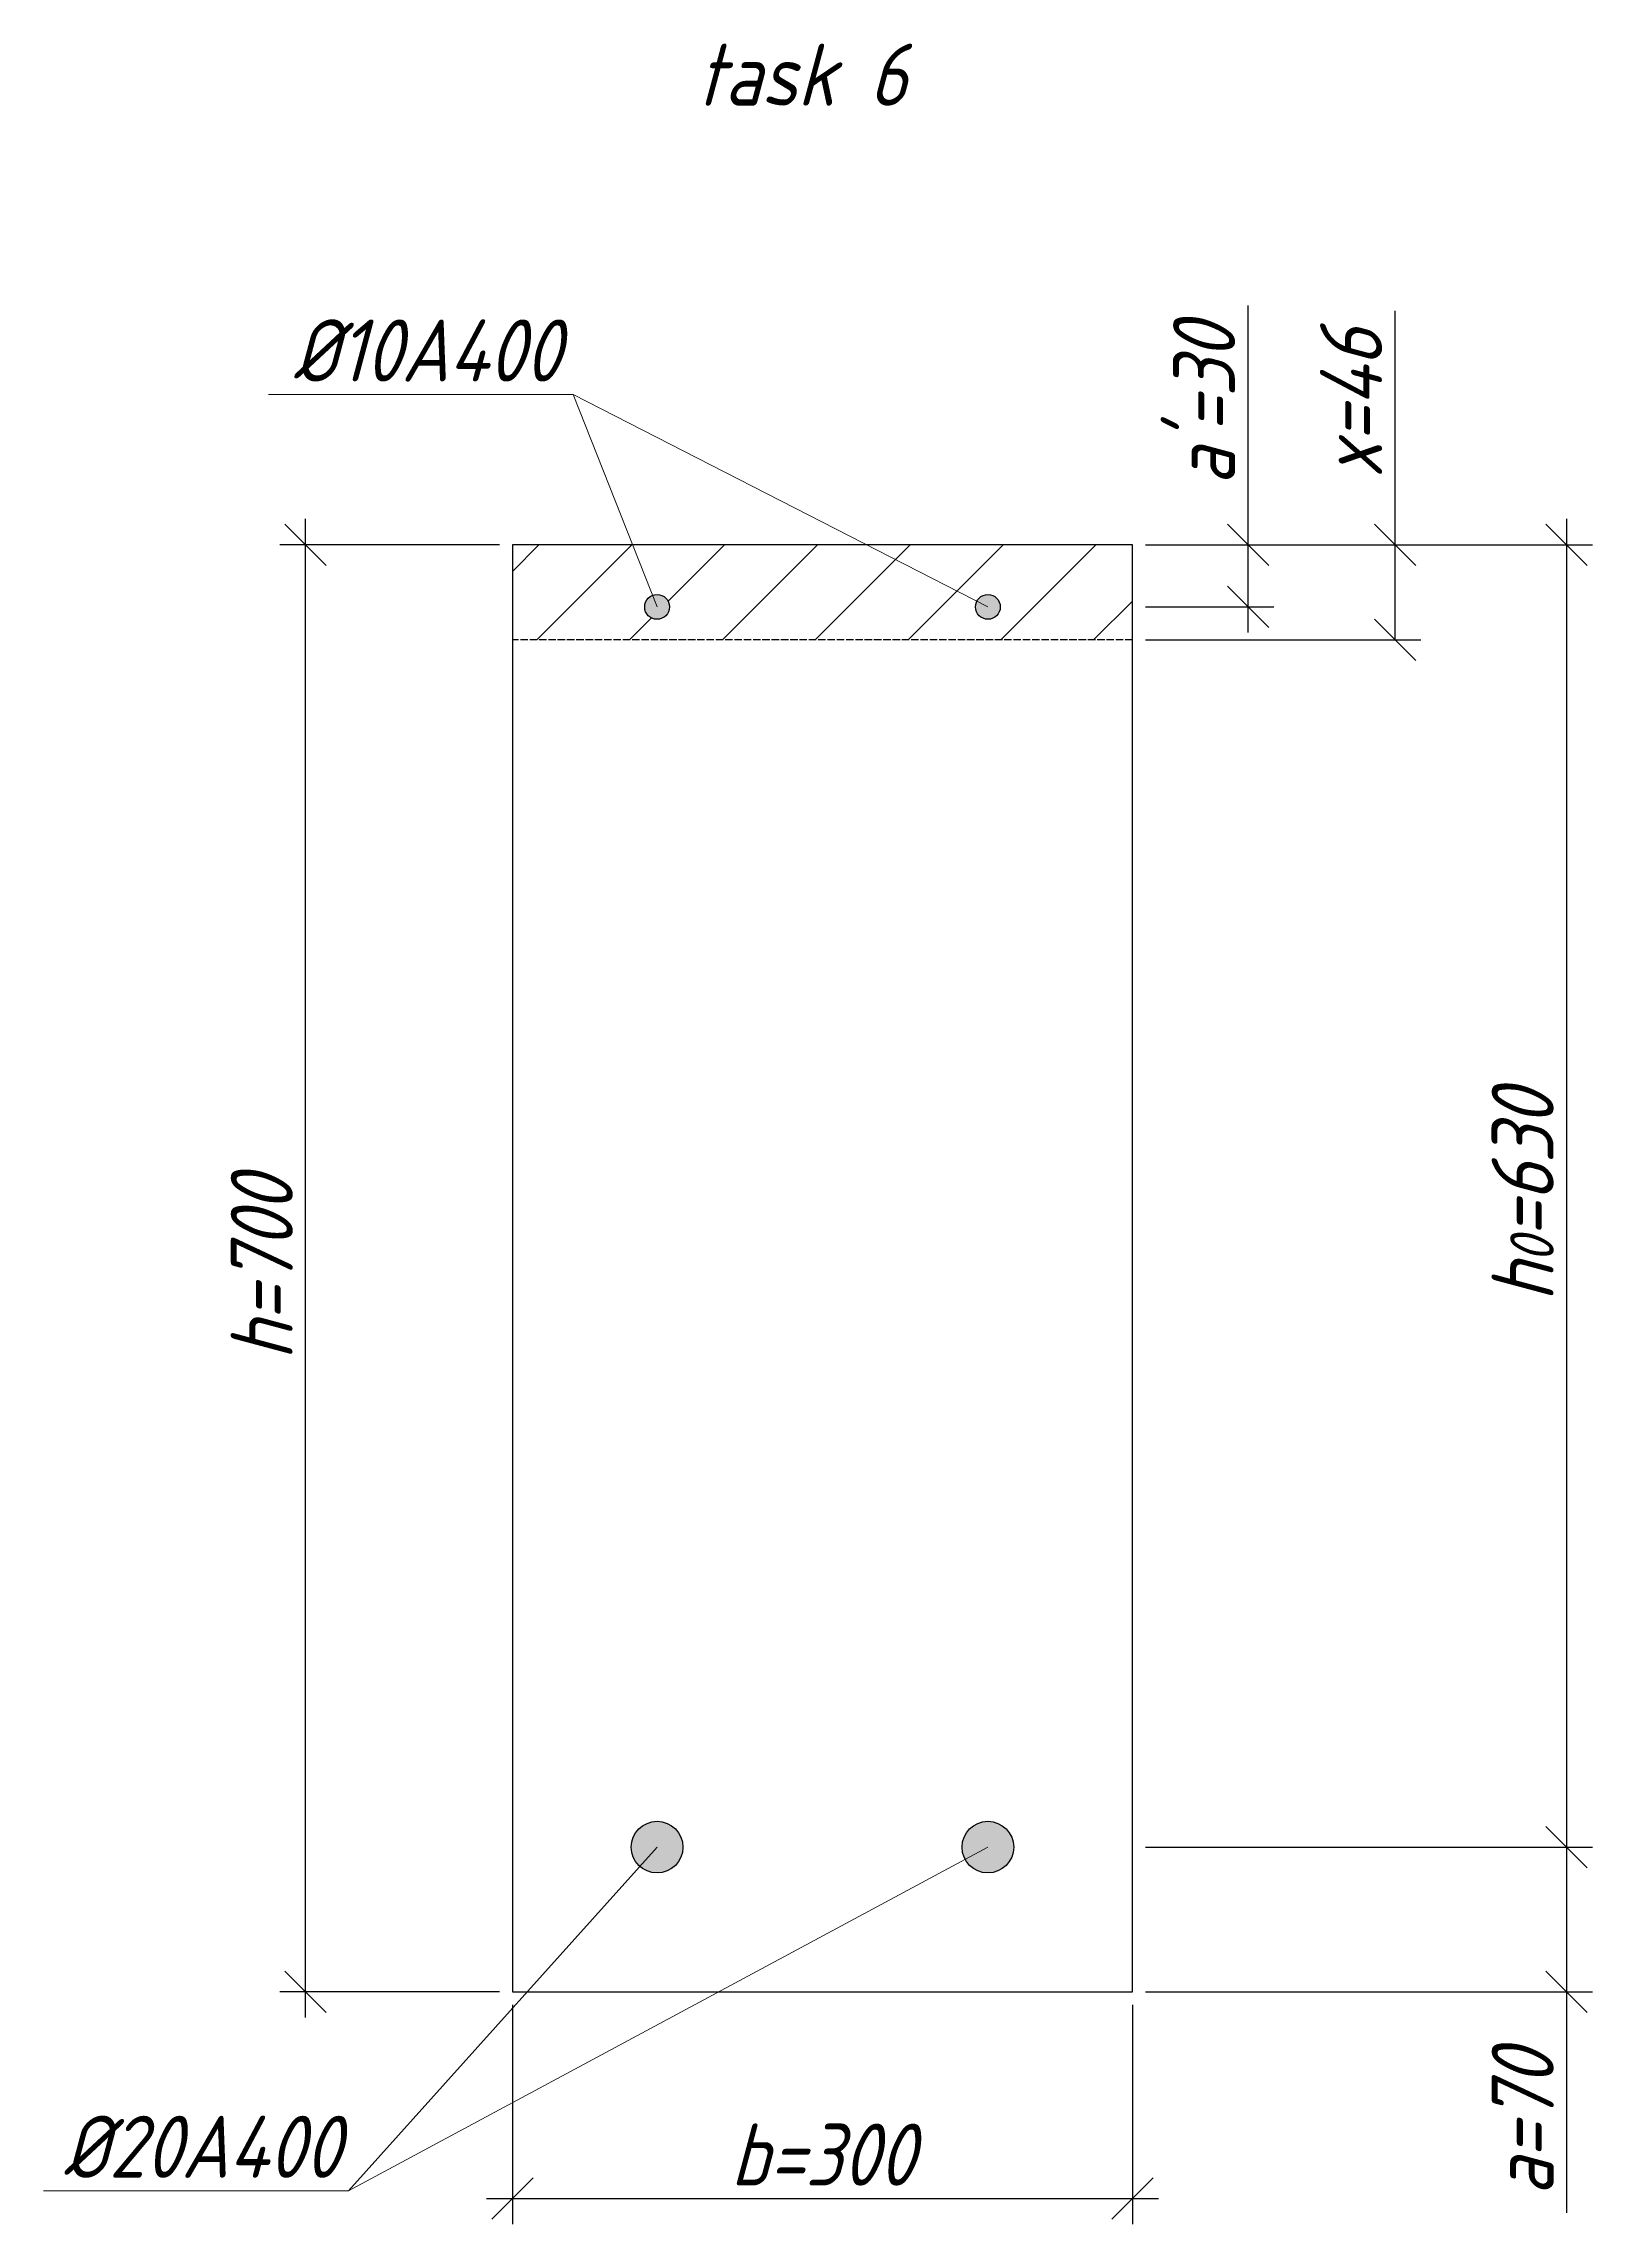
# Model space of a CAD drawing. Header units: millimetres. Extents: x -180 to 58926, y -10791 to 13515.
# Drawn here: x 1247 to 1996, y -10791 to -9736 of the extents above; entities that cross this region are included whole.
import ezdxf

# ---------------------------------------------------------------- set-up
doc = ezdxf.new("R2010")
doc.units = ezdxf.units.MM
doc.linetypes.add('ACAD_ISO02W100', pattern=[15, 12, -3])
for name, color, linetype, lineweight in [('basic', 95, 'Continuous', 30), ('hatch', 117, 'ACAD_ISO02W100', 25), ('hatching', 225, 'Continuous', 20), ('size', 45, 'Continuous', 20), ('text', 13, 'Continuous', 20), ('thin', 153, 'Continuous', 18)]:
    doc.layers.add(name, color=color, linetype=linetype, lineweight=lineweight)
doc.styles.add('Structures', font='isocpeur.ttf', dxfattribs={"width": 0.85, "oblique": 15})
doc.dimstyles.new('Structures', dxfattribs={"dimtxt": 3, "dimasz": 2, "dimexe": 1.25, "dimexo": 0.625, "dimtad": 1, "dimtxsty": 'Structures', "dimblk": 'OBLIQUE', "dimcen": 2.5, "dimdle": 1.25, "dimadec": 0, "dimazin": 0, "dimtfac": 1, "dimtmove": 0, "dimatfit": 3, "dimfxl": 1, "dimarcsym": 0})

msp = doc.modelspace()

# ---------------------------------------------------------------- texts
at = {"layer": 'text', "char_height": 30, "width": 137.52879, "attachment_point": 5, "style": 'Structures'}
for s, insert in [('task 6', (1613.909, -9751.167)), ('%%C10A400', (1432.367, -9884.64)), ('%%C20A400', (1323.578, -10753.637))]:
    msp.add_mtext(s, dxfattribs=dict(at, insert=insert))

# ---------------------------------------------------------------- blocks, each defined once
blk = doc.blocks.new('_Oblique')
at = {"color": 0, "linetype": 'ByBlock', "lineweight": -2}
blk.add_line((-0.5, -0.5), (0.5, 0.5), dxfattribs=at)
blk = doc.blocks.new('*D311')
at = {"layer": 'Defpoints', "color": 0, "transparency": 16777216}
for p in [(1473.8, -10678.6), (1773.8, -10678.6), (1773.8, -10778.6)]:
    blk.add_point(p, dxfattribs=at)
at = {"layer": 'size', "color": 0, "lineweight": -2, "transparency": 16777216}
for p, q in [((1473.8, -10684.9), (1473.8, -10791.1)), ((1773.8, -10684.9), (1773.8, -10791.1)), ((1461.3, -10778.6), (1786.3, -10778.6))]:
    blk.add_line(p, q, dxfattribs=at)
at = {"layer": 'size', "color": 0, "lineweight": -2, "transparency": 16777216, "xscale": 20, "yscale": 20, "zscale": 20, "rotation": 180}
blk.add_blockref('_Oblique', (1473.8, -10778.6), dxfattribs=at)
at = {"layer": 'size', "color": 0, "lineweight": -2, "transparency": 16777216, "xscale": 20, "yscale": 20, "zscale": 20}
blk.add_blockref('_Oblique', (1773.8, -10778.6), dxfattribs=at)
at = {"layer": 'size', "color": 0, "transparency": 16777216, "insert": (1623.8, -10757.4), "char_height": 30, "attachment_point": 5, "style": 'Structures'}
blk.add_mtext('b=300', dxfattribs=at)
blk = doc.blocks.new('*D312')
at = {"layer": 'Defpoints', "color": 0, "transparency": 16777216}
for p in [(1373.8, -9978.6), (1473.8, -9978.6), (1473.8, -10678.6)]:
    blk.add_point(p, dxfattribs=at)
at = {"layer": 'size', "color": 0, "lineweight": -2, "transparency": 16777216}
for p, q in [((1373.8, -10691.1), (1373.8, -9966.1)), ((1467.6, -9978.6), (1361.3, -9978.6)), ((1467.6, -10678.6), (1361.3, -10678.6))]:
    blk.add_line(p, q, dxfattribs=at)
at = {"layer": 'size', "color": 0, "lineweight": -2, "transparency": 16777216, "xscale": 20, "yscale": 20, "zscale": 20}
for p, rotation in [((1373.8, -9978.6), 90), ((1373.8, -10678.6), 270)]:
    blk.add_blockref('_Oblique', p, dxfattribs=dict(at, rotation=rotation))
at = {"layer": 'size', "color": 0, "transparency": 16777216, "insert": (1352.6, -10328.6), "char_height": 30, "attachment_point": 5, "rotation": 90, "style": 'Structures'}
blk.add_mtext('h=700', dxfattribs=at)
blk = doc.blocks.new('*D313')
at = {"layer": 'Defpoints', "color": 0, "transparency": 16777216}
for p in [(1773.8, -9978.6), (1773.8, -10608.6), (1983.7, -10608.6)]:
    blk.add_point(p, dxfattribs=at)
at = {"layer": 'size', "color": 0, "lineweight": -2, "transparency": 16777216}
for p, q in [((1983.7, -9966.1), (1983.7, -10621.1)), ((1780.1, -9978.6), (1996.2, -9978.6)), ((1780.1, -10608.6), (1996.2, -10608.6))]:
    blk.add_line(p, q, dxfattribs=at)
at = {"layer": 'size', "color": 0, "lineweight": -2, "transparency": 16777216, "xscale": 20, "yscale": 20, "zscale": 20}
for p, rotation in [((1983.7, -9978.6), 90), ((1983.7, -10608.6), 270)]:
    blk.add_blockref('_Oblique', p, dxfattribs=dict(at, rotation=rotation))
at = {"layer": 'size', "color": 0, "transparency": 16777216, "insert": (1962.5, -10293.6), "char_height": 30, "attachment_point": 5, "rotation": 90, "style": 'Structures'}
blk.add_mtext('h{\\H0.7x;\\S^ 0;}=630', dxfattribs=at)
blk = doc.blocks.new('*D314')
at = {"layer": 'Defpoints', "color": 0, "transparency": 16777216}
for p in [(1773.8, -10608.6), (1773.8, -10678.6), (1983.7, -10678.6)]:
    blk.add_point(p, dxfattribs=at)
at = {"layer": 'size', "color": 0, "lineweight": -2, "transparency": 16777216}
for p, q in [((1983.7, -10596.1), (1983.7, -10678.6)), ((1780.1, -10608.6), (1996.2, -10608.6)), ((1780.1, -10678.6), (1996.2, -10678.6)), ((1983.7, -10678.6), (1983.7, -10785.5))]:
    blk.add_line(p, q, dxfattribs=at)
at = {"layer": 'size', "color": 0, "lineweight": -2, "transparency": 16777216, "xscale": 20, "yscale": 20, "zscale": 20}
for p, rotation in [((1983.7, -10608.6), 90), ((1983.7, -10678.6), 270)]:
    blk.add_blockref('_Oblique', p, dxfattribs=dict(at, rotation=rotation))
at = {"layer": 'size', "color": 0, "transparency": 16777216, "insert": (1962.5, -10742.1), "char_height": 30, "attachment_point": 5, "rotation": 90, "style": 'Structures'}
blk.add_mtext('a=70', dxfattribs=at)
blk = doc.blocks.new('*D315')
at = {"layer": 'Defpoints', "color": 0, "transparency": 16777216}
for p in [(1773.8, -9978.6), (1829.7, -9978.6), (1773.8, -10008.6)]:
    blk.add_point(p, dxfattribs=at)
at = {"layer": 'size', "color": 0, "lineweight": -2, "transparency": 16777216}
for p, q in [((1829.7, -9978.6), (1829.7, -9862.9)), ((1780.1, -9978.6), (1842.2, -9978.6)), ((1829.7, -10021.1), (1829.7, -9978.6)), ((1780.1, -10008.6), (1842.2, -10008.6))]:
    blk.add_line(p, q, dxfattribs=at)
at = {"layer": 'size', "color": 0, "lineweight": -2, "transparency": 16777216, "xscale": 20, "yscale": 20, "zscale": 20}
for p, rotation in [((1829.7, -9978.6), 90), ((1829.7, -10008.6), 270)]:
    blk.add_blockref('_Oblique', p, dxfattribs=dict(at, rotation=rotation))
at = {"layer": 'size', "color": 0, "transparency": 16777216, "insert": (1808.4, -9910.8), "char_height": 30, "attachment_point": 5, "rotation": 90, "style": 'Structures'}
blk.add_mtext("a'=30", dxfattribs=at)
blk = doc.blocks.new('*D316')
at = {"layer": 'Defpoints', "color": 0, "transparency": 16777216}
for p in [(1773.8, -9978.6), (1773.8, -10024.6), (1900.8, -10024.6)]:
    blk.add_point(p, dxfattribs=at)
at = {"layer": 'size', "color": 0, "lineweight": -2, "transparency": 16777216}
for p, q in [((1900.8, -9978.6), (1900.8, -9865.5)), ((1900.8, -10024.6), (1900.8, -9966.1)), ((1780.1, -9978.6), (1913.3, -9978.6)), ((1780.1, -10024.6), (1913.3, -10024.6))]:
    blk.add_line(p, q, dxfattribs=at)
at = {"layer": 'size', "color": 0, "lineweight": -2, "transparency": 16777216, "xscale": 20, "yscale": 20, "zscale": 20}
for p, rotation in [((1900.8, -9978.6), 90), ((1900.8, -10024.6), 270)]:
    blk.add_blockref('_Oblique', p, dxfattribs=dict(at, rotation=rotation))
at = {"layer": 'size', "color": 0, "transparency": 16777216, "insert": (1879.5, -9910.2), "char_height": 30, "attachment_point": 5, "rotation": 90, "style": 'Structures'}
blk.add_mtext('x=46', dxfattribs=at)

# ---------------------------------------------------------------- dimensions: what is measured, and where the dimension line sits
at = {"layer": 'size'}
for base, p1, p2, text, picture, middle in [((1829.683, -9978.649), (1773.813, -10008.649), (1773.813, -9978.649), "a'=<>", '*D315', (1808.433, -9910.768)), ((1373.813, -9978.649), (1473.813, -10678.649), (1473.813, -9978.649), 'h=<>', '*D312', (1352.563, -10328.649)), ((1983.717, -10608.649), (1773.813, -9978.649), (1773.813, -10608.649), 'h{\\H0.7x;\\S^ 0;}=<>', '*D313', (1962.467, -10293.649)), ((1983.717, -10678.649), (1773.813, -10608.649), (1773.813, -10678.649), 'a=<>', '*D314', (1962.467, -10742.069))]:
    dim = msp.add_linear_dim(base=base, p1=p1, p2=p2, angle=90, text=text, dimstyle='Structures', dxfattribs=at)
    dim.commit()
    dim.dimension.update_dxf_attribs({"geometry": picture, "text_midpoint": middle})
dim = msp.add_linear_dim(base=(1900.775, -10024.649), p1=(1773.813, -9978.649), p2=(1773.813, -10024.649), angle=90, text='x=<>', dimstyle='Structures', dxfattribs=at)
dim.commit()
dim.dimension.update_dxf_attribs({"geometry": '*D316', "text_midpoint": (1900.775, -9910.233), "dimtype": 160})
dim = msp.add_linear_dim(base=(1773.813, -10778.649), p1=(1473.813, -10678.649), p2=(1773.813, -10678.649), text='b=<>', dimstyle='Structures', dxfattribs=at)
dim.commit()
dim.dimension.update_dxf_attribs({"geometry": '*D311', "text_midpoint": (1623.813, -10757.399)})

# ---------------------------------------------------------------- hatches: boundary and pattern name
at = {"layer": 'basic'}
h = msp.add_hatch(color=256, dxfattribs=at)
h.dxf.hatch_style = 1
h.paths.add_polyline_path([(1537.813, -10008.649, 1), (1549.813, -10008.649, 1)])
h.paths.add_polyline_path([(1697.813, -10008.649, 1), (1709.813, -10008.649, 1)])
h = msp.add_hatch(color=256, dxfattribs=at)
h.dxf.hatch_style = 1
h.paths.add_polyline_path([(1531.313, -10608.649, 1), (1556.313, -10608.649, 1)])
h.paths.add_polyline_path([(1691.313, -10608.649, 1), (1716.313, -10608.649, 1)])
at = {"layer": 'hatching'}
h = msp.add_hatch(dxfattribs=at)
h.set_pattern_fill('ANSI31', color=256, scale=10)
h.set_pattern_definition([(45, (-2634.185, -10911.52), (-22.45064, 22.45064), [])])
h.paths.add_polyline_path([(1473.813, -10024.649), (1773.813, -10024.649), (1773.813, -9978.649), (1473.813, -9978.649)])
h.paths.add_polyline_path([(1697.813, -10008.649, 1), (1709.813, -10008.649, 1)], flags=16)
h.paths.add_polyline_path([(1537.813, -10008.649, 1), (1549.813, -10008.649, 1)], flags=16)

# ---------------------------------------------------------------- linework, layer by layer
at = {"layer": 'basic'}
for p, q in [((1773.813, -9978.649), (1473.813, -9978.649)), ((1473.813, -9978.649), (1473.813, -10678.649)), ((1773.813, -10678.649), (1773.813, -9978.649)), ((1473.813, -10678.649), (1773.813, -10678.649))]:
    msp.add_line(p, q, dxfattribs=at)
for centre, radius in [((1543.813, -10008.649), 6), ((1703.813, -10008.649), 6), ((1543.813, -10608.649), 12.5), ((1703.813, -10608.649), 12.5)]:
    msp.add_circle(centre, radius, dxfattribs=at)
at = {"layer": 'hatch', "ltscale": 0.3}
msp.add_line((1773.813, -10024.649), (1473.813, -10024.649), dxfattribs=at)
at = {"layer": 'thin'}
for p, q in [((1503.299, -9905.903), (1355.864, -9905.903)), ((1503.299, -9905.903), (1543.813, -10008.649)), ((1503.299, -9905.903), (1703.813, -10008.649)), ((1543.813, -10608.649), (1394.51, -10774.899)), ((1394.51, -10774.899), (1703.813, -10608.649)), ((1394.51, -10774.899), (1247.075, -10774.899))]:
    msp.add_line(p, q, dxfattribs=at)

msp.set_redraw_order([(e.dxf.handle, doc.entitydb.next_handle()) for e in msp.query("TEXT MTEXT ATTDEF DIMENSION ARC_DIMENSION")])  # texts and dimensions are drawn at this point

doc.saveas('drawing.dxf')
